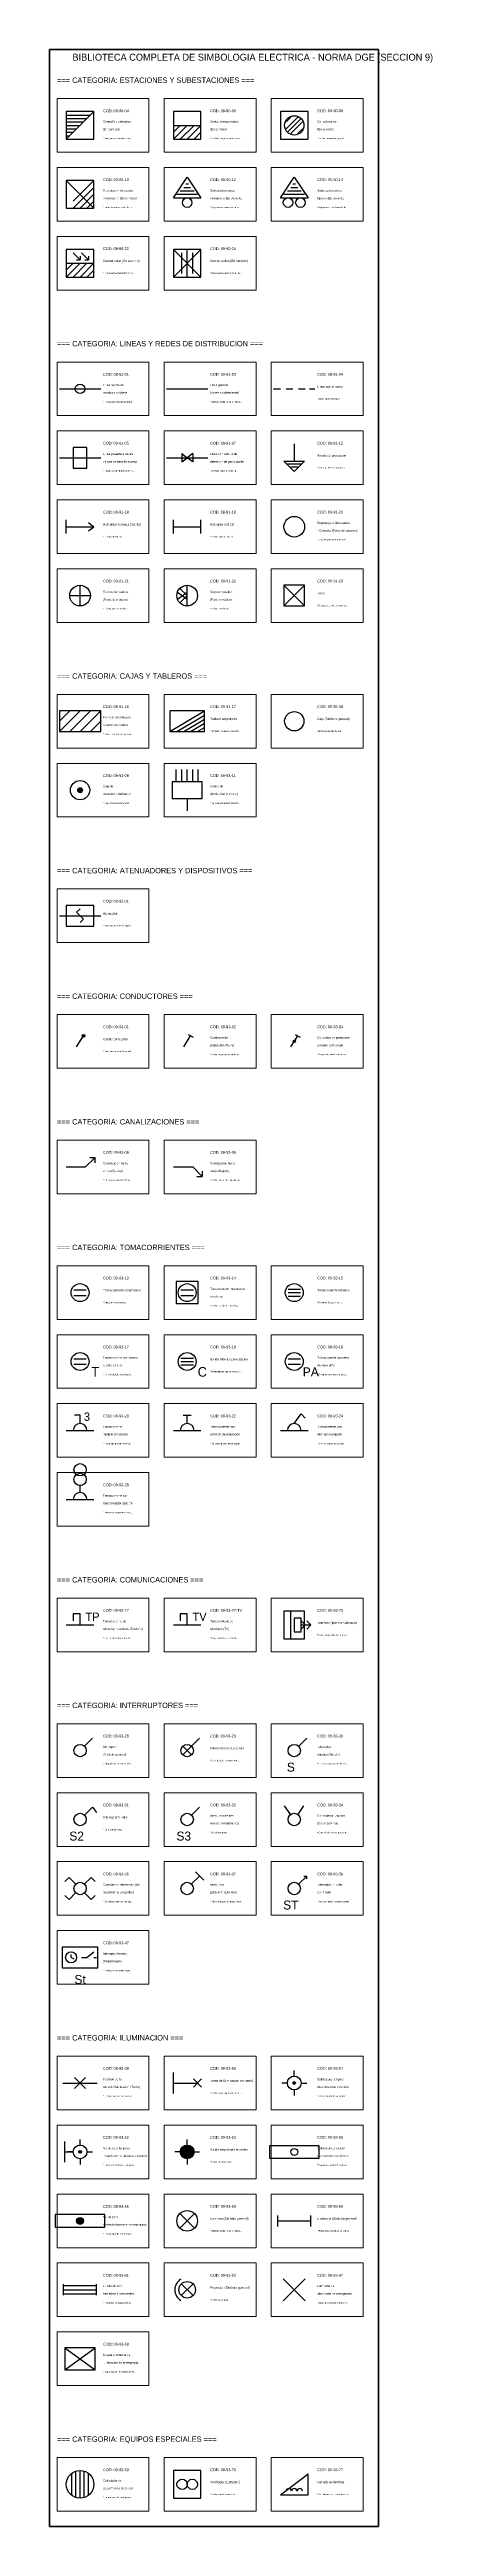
# Model space of a CAD drawing. Header units: metres. Extents: x -5 to 245, y -1607 to 10.
import ezdxf
from ezdxf.enums import TextEntityAlignment as Align

# ---------------------------------------------------------------- set-up
doc = ezdxf.new("R2010")
doc.units = ezdxf.units.M
for name, color, linetype, lineweight in [('CELDAS_GUIA', 8, 'Continuous', 9), ('MARCOS', 7, 'Continuous', 35), ('OBSERVACIONES', 9, 'Continuous', 9), ('SIMBOLOS_DGE', 2, 'Continuous', 25), ('TEXTOS_CODIGOS', 1, 'Continuous', 18), ('TEXTOS_NOMBRES', 7, 'Continuous', 13), ('TITULOS', 4, 'Continuous', 30)]:
    doc.layers.add(name, color=color, linetype=linetype, lineweight=lineweight)

# ---------------------------------------------------------------- blocks, each defined once
blk = doc.blocks.new('DGE_09_90_04_CENTRAL_HIDROELECTRICA')
at = {"layer": 'SIMBOLOS_DGE'}
for p, q in [((-0.2, -0.2), (0.2, 0.2)), ((-0.2, 0.15), (0.15, 0.15)), ((-0.2, 0.1), (0.1, 0.1)), ((-0.2, 0.05), (0.05, 0.05)), ((-0.2, 0), (0, 0)), ((-0.2, -0.05), (-0.05, -0.05)), ((-0.2, -0.1), (-0.1, -0.1)), ((-0.2, -0.15), (-0.15, -0.15))]:
    blk.add_line(p, q, dxfattribs=at)
blk.add_lwpolyline([(-0.2, -0.2), (0.2, -0.2), (0.2, 0.2), (-0.2, 0.2), (-0.2, -0.2)], dxfattribs=at)
blk = doc.blocks.new('DGE_09_90_06_CENTRAL_TERMOELECTRICA')
at = {"layer": 'SIMBOLOS_DGE'}
for p, q in [((-0.2, 0), (0.2, 0)), ((-0.2, -0.2), (0, 0)), ((-0.2, -0.1), (-0.1, 0)), ((-0.1, -0.2), (0.1, 0)), ((0, -0.2), (0.2, 0)), ((0.1, -0.2), (0.2, -0.1))]:
    blk.add_line(p, q, dxfattribs=at)
blk.add_lwpolyline([(-0.2, -0.2), (0.2, -0.2), (0.2, 0.2), (-0.2, 0.2), (-0.2, -0.2)], dxfattribs=at)
blk = doc.blocks.new('DGE_09_90_08_CENTRAL_NUCLEAR')
at = {"layer": 'SIMBOLOS_DGE'}
for p, q in [((-0.12, -0.05), (0.05, 0.12)), ((-0.12, 0.05), (-0.05, 0.12)), ((-0.1, -0.1), (0.1, 0.1)), ((-0.05, -0.12), (0.12, 0.05)), ((0.05, -0.12), (0.12, -0.05))]:
    blk.add_line(p, q, dxfattribs=at)
blk.add_lwpolyline([(-0.2, -0.2), (0.2, -0.2), (0.2, 0.2), (-0.2, 0.2), (-0.2, -0.2)], dxfattribs=at)
blk.add_circle((0, 0), 0.14, dxfattribs=at)
blk = doc.blocks.new('DGE_09_90_10_SUBESTACION_DE_CASETA')
at = {"layer": 'SIMBOLOS_DGE'}
for p, q in [((-0.2, 0.2), (0.2, -0.2)), ((-0.1, -0.1), (0.2, 0.2)), ((-0.1, -0.2), (0.2, 0.1)), ((0, -0.2), (0.2, 0)), ((0.1, -0.2), (0.2, -0.1))]:
    blk.add_line(p, q, dxfattribs=at)
blk.add_lwpolyline([(-0.2, -0.2), (0.2, -0.2), (0.2, 0.2), (-0.2, 0.2), (-0.2, -0.2)], dxfattribs=at)
blk = doc.blocks.new('DGE_09_90_12_SUBESTACION_MONOPOSTE')
at = {"layer": 'SIMBOLOS_DGE'}
for p, q in [((-0.2, -0.05), (0, 0.25)), ((-0.15, 0), (0.15, 0)), ((-0.1, 0.05), (0.1, 0.05)), ((-0.05, 0.1), (0.05, 0.1)), ((-0.02, 0.15), (0.02, 0.15)), ((0, 0.25), (0.2, -0.05)), ((-0.2, -0.05), (0.2, -0.05))]:
    blk.add_line(p, q, dxfattribs=at)
blk.add_circle((0, -0.12), 0.07, dxfattribs=at)
blk = doc.blocks.new('DGE_09_90_14_SUBESTACION_BIPOSTE')
at = {"layer": 'SIMBOLOS_DGE'}
for p, q in [((-0.2, -0.05), (0, 0.25)), ((-0.15, 0), (0.15, 0)), ((-0.1, 0.05), (0.1, 0.05)), ((-0.05, 0.1), (0.05, 0.1)), ((-0.02, 0.15), (0.02, 0.15)), ((0, 0.25), (0.2, -0.05)), ((-0.2, -0.05), (0.2, -0.05))]:
    blk.add_line(p, q, dxfattribs=at)
for centre in [(-0.09, -0.12), (0.09, -0.12)]:
    blk.add_circle(centre, 0.07, dxfattribs=at)
blk = doc.blocks.new('DGE_09_90_22_CENTRAL_SOLAR')
at = {"layer": 'SIMBOLOS_DGE'}
for p, q in [((-0.2, 0), (0.2, 0)), ((-0.2, -0.2), (0, 0)), ((-0.2, -0.1), (-0.1, 0)), ((-0.1, 0.15), (0, 0.05)), ((-0.1, -0.2), (0.1, 0)), ((-0.05, 0.05), (0, 0.05)), ((0, 0.1), (0, 0.05)), ((0, -0.2), (0.2, 0)), ((0.02, 0.15), (0.12, 0.05)), ((0.07, 0.05), (0.12, 0.05)), ((0.12, 0.1), (0.12, 0.05)), ((0.1, -0.2), (0.2, -0.1))]:
    blk.add_line(p, q, dxfattribs=at)
blk.add_lwpolyline([(-0.2, -0.2), (0.2, -0.2), (0.2, 0.2), (-0.2, 0.2), (-0.2, -0.2)], dxfattribs=at)
blk = doc.blocks.new('DGE_09_90_24_CENTRAL_EOLICA')
at = {"layer": 'SIMBOLOS_DGE'}
for p, q in [((-0.2, -0.2), (0.2, 0.2)), ((-0.2, 0.2), (0.2, -0.2)), ((-0.08, -0.15), (-0.08, 0.15)), ((0, -0.2), (0, 0.2)), ((0.08, -0.15), (0.08, 0.15))]:
    blk.add_line(p, q, dxfattribs=at)
blk.add_lwpolyline([(-0.2, -0.2), (0.2, -0.2), (0.2, 0.2), (-0.2, 0.2), (-0.2, -0.2)], dxfattribs=at)
blk = doc.blocks.new('DGE_09_91_01_LINEA_EN_CONDUCTO')
at = {"layer": 'SIMBOLOS_DGE'}
blk.add_line((-0.3, 0), (0.3, 0), dxfattribs=at)
blk.add_circle((0, 0), 0.07, dxfattribs=at)
blk = doc.blocks.new('DGE_09_91_03_LINEA_GENERAL')
at = {"layer": 'SIMBOLOS_DGE'}
blk.add_line((-0.3, 0), (0.3, 0), dxfattribs=at)
blk = doc.blocks.new('DGE_09_91_04_LINEA_SUBTERRANEA')
at = {"layer": 'SIMBOLOS_DGE'}
for p, q in [((-0.3, 0), (-0.2, 0)), ((-0.12, 0), (-0.02, 0)), ((0.06, 0), (0.16, 0)), ((0.22, 0), (0.3, 0))]:
    blk.add_line(p, q, dxfattribs=at)
blk = doc.blocks.new('DGE_09_91_05_LINEA_PASANTE_CAMARA')
at = {"layer": 'SIMBOLOS_DGE'}
blk.add_line((-0.3, 0), (0.3, 0), dxfattribs=at)
blk.add_lwpolyline([(-0.1, -0.15), (0.1, -0.15), (0.1, 0.15), (-0.1, 0.15), (-0.1, -0.15)], dxfattribs=at)
blk = doc.blocks.new('DGE_09_91_07_LINEA_CON_VALVULA')
at = {"layer": 'SIMBOLOS_DGE'}
for p, q in [((-0.3, 0), (0.3, 0)), ((-0.08, 0.06), (-0.08, -0.06)), ((-0.08, 0.06), (0, 0)), ((-0.08, -0.06), (0, 0)), ((0.08, 0.06), (0, 0)), ((0.08, -0.06), (0, 0)), ((0.08, 0.06), (0.08, -0.06))]:
    blk.add_line(p, q, dxfattribs=at)
blk = doc.blocks.new('DGE_09_91_15_ANODO_PROTECCION')
at = {"layer": 'SIMBOLOS_DGE'}
for p, q in [((0, 0.2), (0, -0.05)), ((-0.15, -0.05), (0.15, -0.05)), ((-0.15, -0.05), (0, -0.2)), ((-0.1, -0.09), (0.1, -0.09)), ((-0.05, -0.13), (0.05, -0.13)), ((0, -0.2), (0.15, -0.05))]:
    blk.add_line(p, q, dxfattribs=at)
blk = doc.blocks.new('DGE_09_91_18_RETENIDA_INCLINADA')
at = {"layer": 'SIMBOLOS_DGE'}
for p, q in [((-0.2, -0.1), (-0.2, 0.1)), ((-0.2, 0), (0.2, 0)), ((0.12, 0.06), (0.2, 0)), ((0.12, -0.06), (0.2, 0))]:
    blk.add_line(p, q, dxfattribs=at)
blk = doc.blocks.new('DGE_09_91_19_RETENIDA_VERTICAL')
at = {"layer": 'SIMBOLOS_DGE'}
for p, q in [((-0.2, -0.1), (-0.2, 0.1)), ((-0.2, 0), (0.2, 0)), ((0.2, -0.1), (0.2, 0.1))]:
    blk.add_line(p, q, dxfattribs=at)
blk = doc.blocks.new('DGE_09_91_20_POSTE_CONCRETO')
at = {"layer": 'SIMBOLOS_DGE'}
blk.add_circle((0, 0), 0.15, dxfattribs=at)
blk = doc.blocks.new('DGE_09_91_21_POSTE_MADERA')
at = {"layer": 'SIMBOLOS_DGE'}
for p, q in [((-0.15, 0), (0.15, 0)), ((0, -0.15), (0, 0.15))]:
    blk.add_line(p, q, dxfattribs=at)
blk.add_circle((0, 0), 0.15, dxfattribs=at)
blk = doc.blocks.new('DGE_09_91_22_POSTE_METALICO')
at = {"layer": 'SIMBOLOS_DGE'}
for p, q in [((-0.14, -0.05), (0, 0.05)), ((-0.14, 0.05), (0, -0.05)), ((-0.1, 0.1), (0, 0)), ((-0.1, -0.1), (0, 0)), ((0, -0.15), (0, 0.15))]:
    blk.add_line(p, q, dxfattribs=at)
blk.add_circle((0, 0), 0.15, dxfattribs=at)
blk = doc.blocks.new('DGE_09_91_23_TORRE_ELECTRICA')
at = {"layer": 'SIMBOLOS_DGE'}
for p, q in [((-0.15, -0.15), (0.15, 0.15)), ((-0.15, 0.15), (0.15, -0.15))]:
    blk.add_line(p, q, dxfattribs=at)
blk.add_lwpolyline([(-0.15, -0.15), (0.15, -0.15), (0.15, 0.15), (-0.15, 0.15), (-0.15, -0.15)], dxfattribs=at)
blk = doc.blocks.new('DGE_09_91_16_PANEL_DISTRIBUCION')
at = {"layer": 'SIMBOLOS_DGE'}
for p, q in [((-0.3, -0.15), (0, 0.15)), ((-0.3, 0), (-0.15, 0.15)), ((-0.15, -0.15), (0.15, 0.15)), ((0, -0.15), (0.3, 0.15)), ((0.15, -0.15), (0.3, 0))]:
    blk.add_line(p, q, dxfattribs=at)
blk.add_lwpolyline([(-0.3, -0.15), (0.3, -0.15), (0.3, 0.15), (-0.3, 0.15), (-0.3, -0.15)], dxfattribs=at)
blk = doc.blocks.new('DGE_09_91_17_TABLERO_EMPOTRADO')
at = {"layer": 'SIMBOLOS_DGE'}
for p, q in [((-0.25, -0.15), (0.25, 0.15)), ((-0.15, -0.15), (0.25, 0.09)), ((-0.05, -0.15), (0.25, 0.03)), ((0.25, -0.15), (0.25, 0.15)), ((-0.25, -0.15), (0.25, -0.15)), ((0.05, -0.15), (0.25, -0.03)), ((0.15, -0.15), (0.25, -0.09))]:
    blk.add_line(p, q, dxfattribs=at)
blk.add_lwpolyline([(-0.25, -0.15), (0.25, -0.15), (0.25, 0.15), (-0.25, 0.15), (-0.25, -0.15)], dxfattribs=at)
blk = doc.blocks.new('DGE_09_93_08_CAJA_PASO')
at = {"layer": 'SIMBOLOS_DGE'}
blk.add_circle((0, 0), 0.14, dxfattribs=at)
blk = doc.blocks.new('DGE_09_93_09_CAJA_DERIVACION')
at = {"layer": 'SIMBOLOS_DGE'}
h = blk.add_hatch(color=7, dxfattribs=at)
h.dxf.hatch_style = 1
edge = h.paths.add_edge_path()
edge.add_arc((0, 0), 0.035, 0, 360)
for radius in [0.14, 0.035]:
    blk.add_circle((0, 0), radius, dxfattribs=at)
blk = doc.blocks.new('DGE_09_93_11_CENTRO_DISTRIBUCION')
at = {"layer": 'SIMBOLOS_DGE'}
for p, q in [((-0.16, 0.12), (-0.16, 0.3)), ((-0.08, 0.12), (-0.08, 0.3)), ((0, 0.12), (0, 0.3)), ((0.08, 0.12), (0.08, 0.3)), ((0.16, 0.12), (0.16, 0.3)), ((0, -0.12), (0, -0.3))]:
    blk.add_line(p, q, dxfattribs=at)
blk.add_lwpolyline([(-0.22, -0.12), (0.22, -0.12), (0.22, 0.12), (-0.22, 0.12), (-0.22, -0.12)], dxfattribs=at)
blk = doc.blocks.new('DGE_09_92_01_ATENUADOR')
at = {"layer": 'SIMBOLOS_DGE'}
for p, q in [((-0.3, 0), (0.3, 0)), ((0, 0.1), (-0.05, 0.05)), ((-0.05, 0.05), (0.05, -0.05)), ((0.05, -0.05), (0, -0.1))]:
    blk.add_line(p, q, dxfattribs=at)
blk.add_lwpolyline([(-0.2, -0.15), (0.2, -0.15), (0.2, 0.15), (-0.2, 0.15), (-0.2, -0.15)], dxfattribs=at)
blk = doc.blocks.new('DGE_09_93_01_NEUTRO')
at = {"layer": 'SIMBOLOS_DGE'}
h = blk.add_hatch(color=7, dxfattribs=at)
h.dxf.hatch_style = 1
edge = h.paths.add_edge_path()
edge.add_arc((0.05, 0.08), 0.02, 0, 360)
blk.add_line((-0.05, -0.08), (0.05, 0.08), dxfattribs=at)
blk.add_circle((0.05, 0.08), 0.02, dxfattribs=at)
blk = doc.blocks.new('DGE_09_93_02_TIERRA_CONDUCTOR')
at = {"layer": 'SIMBOLOS_DGE'}
for p, q in [((-0.05, -0.08), (0.05, 0.08)), ((0.015, 0.1), (0.085, 0.06))]:
    blk.add_line(p, q, dxfattribs=at)
blk = doc.blocks.new('DGE_09_93_03_CONDUCTOR_COMBINADO')
at = {"layer": 'SIMBOLOS_DGE'}
h = blk.add_hatch(color=7, dxfattribs=at)
h.dxf.hatch_style = 1
edge = h.paths.add_edge_path()
edge.add_arc((0, 0), 0.018, 0, 360)
for p, q in [((-0.05, -0.08), (0.05, 0.08)), ((0.015, 0.1), (0.085, 0.06))]:
    blk.add_line(p, q, dxfattribs=at)
blk.add_circle((0, 0), 0.018, dxfattribs=at)
blk = doc.blocks.new('DGE_09_93_05_CANALIZACION_SUBE')
at = {"layer": 'SIMBOLOS_DGE'}
for p, q in [((-0.2, 0), (0.08, 0)), ((0.08, 0), (0.22, 0.14)), ((0.14, 0.14), (0.22, 0.14)), ((0.22, 0.06), (0.22, 0.14))]:
    blk.add_line(p, q, dxfattribs=at)
blk = doc.blocks.new('DGE_09_93_06_CANALIZACION_BAJA')
at = {"layer": 'SIMBOLOS_DGE'}
for p, q in [((-0.2, 0), (0.08, 0)), ((0.08, 0), (0.22, -0.14)), ((0.14, -0.14), (0.22, -0.14)), ((0.22, -0.06), (0.22, -0.14))]:
    blk.add_line(p, q, dxfattribs=at)
blk = doc.blocks.new('DGE_09_93_13_TOMACORRIENTE_MONOFASICO')
at = {"layer": 'SIMBOLOS_DGE'}
for p, q in [((-0.09, 0.04), (0.09, 0.04)), ((-0.09, -0.04), (0.09, -0.04))]:
    blk.add_line(p, q, dxfattribs=at)
blk.add_circle((0, 0), 0.13, dxfattribs=at)
blk = doc.blocks.new('DGE_09_93_14_TOMACORRIENTE_PISO')
at = {"layer": 'SIMBOLOS_DGE'}
for p, q in [((-0.09, 0.04), (0.09, 0.04)), ((-0.09, -0.04), (0.09, -0.04))]:
    blk.add_line(p, q, dxfattribs=at)
blk.add_lwpolyline([(-0.16, -0.16), (0.16, -0.16), (0.16, 0.16), (-0.16, 0.16), (-0.16, -0.16)], dxfattribs=at)
blk.add_circle((0, 0), 0.13, dxfattribs=at)
blk = doc.blocks.new('DGE_09_93_15_TOMACORRIENTE_TRIFASICO')
at = {"layer": 'SIMBOLOS_DGE'}
for p, q in [((-0.09, 0.05), (0.09, 0.05)), ((-0.09, 0), (0.09, 0)), ((-0.09, -0.05), (0.09, -0.05))]:
    blk.add_line(p, q, dxfattribs=at)
blk.add_circle((0, 0), 0.13, dxfattribs=at)
blk = doc.blocks.new('DGE_09_93_17_TOMACORRIENTE_TIERRA')
at = {"layer": 'SIMBOLOS_DGE'}
for p, q in [((-0.09, 0.04), (0.09, 0.04)), ((-0.09, -0.04), (0.09, -0.04))]:
    blk.add_line(p, q, dxfattribs=at)
blk.add_circle((0, 0), 0.13, dxfattribs=at)
blk.add_text('T', height=0.14, dxfattribs=at).set_placement((0.22, -0.15), align=Align.MIDDLE_CENTER)
blk = doc.blocks.new('DGE_09_93_18_SALIDA_COCINA')
at = {"layer": 'SIMBOLOS_DGE'}
for p, q in [((-0.09, 0.05), (0.09, 0.05)), ((-0.09, 0), (0.09, 0)), ((-0.09, -0.05), (0.09, -0.05))]:
    blk.add_line(p, q, dxfattribs=at)
blk.add_circle((0, 0), 0.13, dxfattribs=at)
blk.add_text('C', height=0.14, dxfattribs=at).set_placement((0.22, -0.15), align=Align.MIDDLE_CENTER)
blk = doc.blocks.new('DGE_09_93_19_TOMACORRIENTE_AGUA')
at = {"layer": 'SIMBOLOS_DGE'}
for p, q in [((-0.09, 0.04), (0.09, 0.04)), ((-0.09, -0.04), (0.09, -0.04))]:
    blk.add_line(p, q, dxfattribs=at)
blk.add_circle((0, 0), 0.13, dxfattribs=at)
blk.add_text('PA', height=0.13, dxfattribs=at).set_placement((0.24, -0.15), align=Align.MIDDLE_CENTER)
blk = doc.blocks.new('DGE_09_93_20_TOMACORRIENTE_MULTIPLE')
at = {"layer": 'SIMBOLOS_DGE'}
for p, q in [((-0.2, 0), (0.2, 0)), ((0, 0.22), (-0.08, 0.22)), ((0, 0.1), (0, 0.22))]:
    blk.add_line(p, q, dxfattribs=at)
blk.add_arc((0, 0), 0.1, 0, 180, dxfattribs=at)
blk.add_text('3', height=0.12, dxfattribs=at).set_placement((0.1, 0.2), align=Align.MIDDLE_CENTER)
blk = doc.blocks.new('DGE_09_93_22_TOMACORRIENTE_PROTECCION')
at = {"layer": 'SIMBOLOS_DGE'}
for p, q in [((-0.2, 0), (0.2, 0)), ((-0.06, 0.22), (0.06, 0.22)), ((0, 0.1), (0, 0.22))]:
    blk.add_line(p, q, dxfattribs=at)
blk.add_arc((0, 0), 0.1, 0, 180, dxfattribs=at)
blk = doc.blocks.new('DGE_09_93_24_TOMACORRIENTE_INTERRUPTOR')
at = {"layer": 'SIMBOLOS_DGE'}
for p, q in [((-0.2, 0), (0.2, 0)), ((0, 0.1), (0.1, 0.24)), ((0.1, 0.24), (0.16, 0.18))]:
    blk.add_line(p, q, dxfattribs=at)
blk.add_arc((0, 0), 0.1, 0, 180, dxfattribs=at)
blk = doc.blocks.new('DGE_09_93_26_TOMACORRIENTE_TRANSFORMADOR')
at = {"layer": 'SIMBOLOS_DGE'}
for p, q in [((-0.2, 0), (0.2, 0)), ((0, 0.1), (0, 0.2))]:
    blk.add_line(p, q, dxfattribs=at)
for centre in [(0, 0.43), (0, 0.29)]:
    blk.add_circle(centre, 0.09, dxfattribs=at)
blk.add_arc((0, 0), 0.1, 0, 180, dxfattribs=at)
blk = doc.blocks.new('DGE_09_93_27_TELEFONO')
at = {"layer": 'SIMBOLOS_DGE'}
for p, q in [((-0.2, 0), (0.2, 0)), ((0, 0.16), (-0.1, 0.16)), ((-0.1, 0.16), (-0.1, 0.06)), ((0, 0), (0, 0.16))]:
    blk.add_line(p, q, dxfattribs=at)
blk.add_text('TP', height=0.12, dxfattribs=at).set_placement((0.18, 0.12), align=Align.MIDDLE_CENTER)
blk = doc.blocks.new('DGE_09_93_27_TV')
at = {"layer": 'SIMBOLOS_DGE'}
for p, q in [((-0.2, 0), (0.2, 0)), ((0, 0.16), (-0.1, 0.16)), ((-0.1, 0.16), (-0.1, 0.06)), ((0, 0), (0, 0.16))]:
    blk.add_line(p, q, dxfattribs=at)
blk.add_text('TV', height=0.12, dxfattribs=at).set_placement((0.18, 0.12), align=Align.MIDDLE_CENTER)
blk = doc.blocks.new('DGE_09_93_73_INTERFONO')
at = {"layer": 'SIMBOLOS_DGE'}
for p, q in [((-0.05, -0.2), (-0.05, 0.2)), ((0.16, 0), (0.1, 0.06)), ((0.1, 0), (0.24, 0)), ((0.16, 0), (0.1, -0.06)), ((0.18, 0.06), (0.24, 0)), ((0.18, -0.06), (0.24, 0))]:
    blk.add_line(p, q, dxfattribs=at)
for points in [[(-0.15, -0.2), (0.15, -0.2), (0.15, 0.2), (-0.15, 0.2), (-0.15, -0.2)], [(0, -0.1), (0.1, -0.1), (0.1, 0.1), (0, 0.1), (0, -0.1)]]:
    blk.add_lwpolyline(points, dxfattribs=at)
blk = doc.blocks.new('DGE_09_93_28_INTERRUPTOR')
at = {"layer": 'SIMBOLOS_DGE'}
blk.add_line((0.06, 0.06), (0.18, 0.18), dxfattribs=at)
blk.add_circle((0, 0), 0.09, dxfattribs=at)
blk = doc.blocks.new('DGE_09_93_29_INTERRUPTOR_PILOTO')
at = {"layer": 'SIMBOLOS_DGE'}
for p, q in [((-0.063, -0.063), (0.063, 0.063)), ((-0.063, 0.063), (0.063, -0.063)), ((0.06, 0.06), (0.18, 0.18))]:
    blk.add_line(p, q, dxfattribs=at)
blk.add_circle((0, 0), 0.09, dxfattribs=at)
blk = doc.blocks.new('DGE_09_93_30_INTERRUPTOR_UNIPOLAR')
at = {"layer": 'SIMBOLOS_DGE'}
blk.add_line((0.06, 0.06), (0.18, 0.18), dxfattribs=at)
blk.add_circle((0, 0), 0.09, dxfattribs=at)
blk.add_text('S', height=0.13, dxfattribs=at).set_placement((-0.05, -0.24), align=Align.MIDDLE_CENTER)
blk = doc.blocks.new('DGE_09_93_31_INTERRUPTOR_BIPOLAR')
at = {"layer": 'SIMBOLOS_DGE'}
for p, q in [((0.06, 0.06), (0.18, 0.18)), ((0.18, 0.18), (0.24, 0.1))]:
    blk.add_line(p, q, dxfattribs=at)
blk.add_circle((0, 0), 0.09, dxfattribs=at)
blk.add_text('S2', height=0.13, dxfattribs=at).set_placement((-0.05, -0.24), align=Align.MIDDLE_CENTER)
blk = doc.blocks.new('DGE_09_93_32_INTERRUPTOR_CONMUTADO')
at = {"layer": 'SIMBOLOS_DGE'}
blk.add_line((0.06, 0.06), (0.18, 0.18), dxfattribs=at)
blk.add_circle((0, 0), 0.09, dxfattribs=at)
blk.add_text('S3', height=0.13, dxfattribs=at).set_placement((-0.05, -0.24), align=Align.MIDDLE_CENTER)
blk = doc.blocks.new('DGE_09_93_34_CONMUTADOR_UNIPOLAR')
at = {"layer": 'SIMBOLOS_DGE'}
for p, q in [((-0.05, 0.07), (-0.14, 0.2)), ((0.05, 0.07), (0.14, 0.2))]:
    blk.add_line(p, q, dxfattribs=at)
blk.add_circle((0, 0), 0.09, dxfattribs=at)
blk = doc.blocks.new('DGE_09_93_36_CONMUTADOR_INTERMEDIO')
at = {"layer": 'SIMBOLOS_DGE'}
for p, q in [((-0.16, 0.16), (-0.22, 0.1)), ((-0.06, 0.06), (-0.16, 0.16)), ((0.06, 0.06), (0.16, 0.16)), ((0.16, 0.16), (0.22, 0.1)), ((-0.16, -0.16), (-0.22, -0.1)), ((-0.06, -0.06), (-0.16, -0.16)), ((0.06, -0.06), (0.16, -0.16)), ((0.16, -0.16), (0.22, -0.1))]:
    blk.add_line(p, q, dxfattribs=at)
blk.add_circle((0, 0), 0.09, dxfattribs=at)
blk = doc.blocks.new('DGE_09_93_37_DIMMER')
at = {"layer": 'SIMBOLOS_DGE'}
for p, q in [((0.06, 0.06), (0.18, 0.18)), ((0.12, 0.24), (0.24, 0.12))]:
    blk.add_line(p, q, dxfattribs=at)
blk.add_circle((0, 0), 0.09, dxfattribs=at)
blk = doc.blocks.new('DGE_09_93_38_INTERRUPTOR_TIRADOR')
at = {"layer": 'SIMBOLOS_DGE'}
for p in [(0.06, 0.06), (0.14, 0.18), (0.18, 0.14)]:
    blk.add_line(p, (0.18, 0.18), dxfattribs=at)
blk.add_circle((0, 0), 0.09, dxfattribs=at)
blk.add_text('ST', height=0.13, dxfattribs=at).set_placement((-0.05, -0.24), align=Align.MIDDLE_CENTER)
blk = doc.blocks.new('DGE_09_93_47_INTERRUPTOR_HORARIO')
at = {"layer": 'SIMBOLOS_DGE'}
for p, q in [((-0.13, 0), (-0.13, 0.04)), ((-0.13, 0), (-0.09, -0.02)), ((0.02, 0), (0.1, 0)), ((0.1, 0), (0.2, 0.08)), ((0.2, 0), (0.24, 0))]:
    blk.add_line(p, q, dxfattribs=at)
blk.add_lwpolyline([(-0.26, -0.15), (0.26, -0.15), (0.26, 0.15), (-0.26, 0.15), (-0.26, -0.15)], dxfattribs=at)
blk.add_circle((-0.13, 0), 0.08, dxfattribs=at)
blk.add_text('St', height=0.13, dxfattribs=at).set_placement((0, -0.32), align=Align.MIDDLE_CENTER)
blk = doc.blocks.new('DGE_09_93_49_TOMA_ILUMINACION_TECHO')
at = {"layer": 'SIMBOLOS_DGE'}
for p, q in [((-0.25, 0), (0.25, 0)), ((-0.08, -0.08), (0.08, 0.08)), ((-0.08, 0.08), (0.08, -0.08))]:
    blk.add_line(p, q, dxfattribs=at)
blk = doc.blocks.new('DGE_09_93_50_TOMA_ILUMINACION_PARED')
at = {"layer": 'SIMBOLOS_DGE'}
for p, q in [((-0.2, -0.15), (-0.2, 0.15)), ((-0.2, 0), (0.15, 0)), ((0.09, -0.06), (0.21, 0.06)), ((0.09, 0.06), (0.21, -0.06))]:
    blk.add_line(p, q, dxfattribs=at)
blk = doc.blocks.new('DGE_09_93_51_SALIDA_TECHO')
at = {"layer": 'SIMBOLOS_DGE'}
h = blk.add_hatch(color=7, dxfattribs=at)
h.dxf.hatch_style = 1
edge = h.paths.add_edge_path()
edge.add_arc((0, 0), 0.02, 0, 360)
for p, q in [((-0.1, 0), (-0.18, 0)), ((0, 0.1), (0, 0.18)), ((0.1, 0), (0.18, 0)), ((0, -0.1), (0, -0.18))]:
    blk.add_line(p, q, dxfattribs=at)
for radius in [0.1, 0.02]:
    blk.add_circle((0, 0), radius, dxfattribs=at)
blk = doc.blocks.new('DGE_09_93_52_SALIDA_PARED')
at = {"layer": 'SIMBOLOS_DGE'}
h = blk.add_hatch(color=7, dxfattribs=at)
h.dxf.hatch_style = 1
edge = h.paths.add_edge_path()
edge.add_arc((0, 0), 0.02, 0, 360)
for p, q in [((-0.22, -0.15), (-0.22, 0.15)), ((-0.22, 0), (-0.1, 0)), ((-0.1, 0), (-0.18, 0)), ((0, 0.1), (0, 0.18)), ((0.1, 0), (0.18, 0)), ((0, -0.1), (0, -0.18))]:
    blk.add_line(p, q, dxfattribs=at)
for radius in [0.1, 0.02]:
    blk.add_circle((0, 0), radius, dxfattribs=at)
blk = doc.blocks.new('DGE_09_93_53_SPOT_EMPOTRADO')
at = {"layer": 'SIMBOLOS_DGE'}
h = blk.add_hatch(color=7, dxfattribs=at)
h.dxf.hatch_style = 1
edge = h.paths.add_edge_path()
edge.add_arc((0, 0), 0.1, 0, 360)
for p, q in [((-0.1, 0), (-0.18, 0)), ((0, 0.1), (0, 0.18)), ((0.1, 0), (0.18, 0)), ((0, -0.1), (0, -0.18))]:
    blk.add_line(p, q, dxfattribs=at)
blk.add_circle((0, 0), 0.1, dxfattribs=at)
blk = doc.blocks.new('DGE_09_93_55_FLUORESCENTE_TECHO')
at = {"layer": 'SIMBOLOS_DGE'}
blk.add_lwpolyline([(-0.36, -0.09), (0.36, -0.09), (0.36, 0.09), (-0.36, 0.09), (-0.36, -0.09)], dxfattribs=at)
blk.add_circle((0, 0), 0.05, dxfattribs=at)
blk = doc.blocks.new('DGE_09_93_56_FLUORESCENTE_EMPOTRADO')
at = {"layer": 'SIMBOLOS_DGE'}
h = blk.add_hatch(color=7, dxfattribs=at)
h.dxf.hatch_style = 1
edge = h.paths.add_edge_path()
edge.add_arc((0, 0), 0.05, 0, 360)
blk.add_lwpolyline([(-0.36, -0.09), (0.36, -0.09), (0.36, 0.09), (-0.36, 0.09), (-0.36, -0.09)], dxfattribs=at)
blk.add_circle((0, 0), 0.05, dxfattribs=at)
blk = doc.blocks.new('DGE_09_93_59_LAMPARA')
at = {"layer": 'SIMBOLOS_DGE'}
for p, q in [((-0.106, -0.106), (0.106, 0.106)), ((-0.106, 0.106), (0.106, -0.106))]:
    blk.add_line(p, q, dxfattribs=at)
blk.add_circle((0, 0), 0.15, dxfattribs=at)
blk = doc.blocks.new('DGE_09_93_60_LUMINARIA_G')
at = {"layer": 'SIMBOLOS_DGE'}
for p, q in [((-0.24, -0.08), (-0.24, 0.08)), ((-0.24, 0), (0.24, 0)), ((0.24, -0.08), (0.24, 0.08))]:
    blk.add_line(p, q, dxfattribs=at)
blk = doc.blocks.new('DGE_09_93_61_LUMINARIA_TRIPLE')
at = {"layer": 'SIMBOLOS_DGE'}
for p, q in [((-0.24, -0.08), (-0.24, 0.08)), ((-0.24, 0.06), (0.24, 0.06)), ((-0.24, 0), (0.24, 0)), ((0.24, -0.08), (0.24, 0.08)), ((-0.24, -0.06), (0.24, -0.06))]:
    blk.add_line(p, q, dxfattribs=at)
blk = doc.blocks.new('DGE_09_93_63_REFLECTOR')
at = {"layer": 'SIMBOLOS_DGE'}
for p, q in [((-0.085, -0.085), (0.085, 0.085)), ((-0.085, 0.085), (0.085, -0.085))]:
    blk.add_line(p, q, dxfattribs=at)
blk.add_circle((0, 0), 0.12, dxfattribs=at)
blk.add_arc((0, 0), 0.18, 120, 240, dxfattribs=at)
blk = doc.blocks.new('DGE_09_93_67_LUZ_EMERGENCIA')
at = {"layer": 'SIMBOLOS_DGE'}
for p, q in [((-0.16, -0.16), (0.16, 0.16)), ((-0.16, 0.16), (0.16, -0.16))]:
    blk.add_line(p, q, dxfattribs=at)
blk = doc.blocks.new('DGE_09_93_68_BLOQUE_EMERGENCIA')
at = {"layer": 'SIMBOLOS_DGE'}
for p, q in [((-0.22, -0.16), (0.22, 0.16)), ((-0.22, 0.16), (0.22, -0.16))]:
    blk.add_line(p, q, dxfattribs=at)
blk.add_lwpolyline([(-0.22, -0.16), (0.22, -0.16), (0.22, 0.16), (-0.22, 0.16), (-0.22, -0.16)], dxfattribs=at)
blk = doc.blocks.new('DGE_09_93_69_TERMA')
at = {"layer": 'SIMBOLOS_DGE'}
for p, q in [((-0.12, -0.16), (-0.12, 0.16)), ((-0.06, -0.19), (-0.06, 0.19)), ((0, -0.2), (0, 0.2)), ((0.06, -0.19), (0.06, 0.19)), ((0.12, -0.16), (0.12, 0.16))]:
    blk.add_line(p, q, dxfattribs=at)
blk.add_circle((0, 0), 0.2, dxfattribs=at)
blk = doc.blocks.new('DGE_09_93_70_VENTILADOR')
at = {"layer": 'SIMBOLOS_DGE'}
blk.add_lwpolyline([(-0.2, -0.2), (0.2, -0.2), (0.2, 0.2), (-0.2, 0.2), (-0.2, -0.2)], dxfattribs=at)
for centre in [(-0.075, 0), (0.075, 0)]:
    blk.add_arc(centre, 0.075, 0, 360, dxfattribs=at)
blk = doc.blocks.new('DGE_09_93_72_CERRADURA')
at = {"layer": 'SIMBOLOS_DGE'}
for p, q in [((-0.2, -0.15), (0.2, 0.15)), ((0.2, -0.15), (0.2, 0.15)), ((-0.2, -0.15), (0.2, -0.15))]:
    blk.add_line(p, q, dxfattribs=at)
for centre in [(-0.08, -0.1), (0, -0.1), (0.08, -0.1)]:
    blk.add_arc(centre, 0.04, 0, 180, dxfattribs=at)

msp = doc.modelspace()

# ---------------------------------------------------------------- linework, layer by layer
at = {"layer": 'CELDAS_GUIA'}
for points in [[(0, -22), (60, -22), (60, -57), (0, -57), (0, -22)], [(70, -22), (130, -22), (130, -57), (70, -57), (70, -22)], [(140, -22), (200, -22), (200, -57), (140, -57), (140, -22)], [(0, -67), (60, -67), (60, -102), (0, -102), (0, -67)], [(70, -67), (130, -67), (130, -102), (70, -102), (70, -67)], [(140, -67), (200, -67), (200, -102), (140, -102), (140, -67)], [(0, -112), (60, -112), (60, -147), (0, -147), (0, -112)], [(70, -112), (130, -112), (130, -147), (70, -147), (70, -112)], [(0, -194), (60, -194), (60, -229), (0, -229), (0, -194)], [(70, -194), (130, -194), (130, -229), (70, -229), (70, -194)], [(140, -194), (200, -194), (200, -229), (140, -229), (140, -194)], [(0, -239), (60, -239), (60, -274), (0, -274), (0, -239)], [(70, -239), (130, -239), (130, -274), (70, -274), (70, -239)], [(140, -239), (200, -239), (200, -274), (140, -274), (140, -239)], [(0, -284), (60, -284), (60, -319), (0, -319), (0, -284)], [(70, -284), (130, -284), (130, -319), (70, -319), (70, -284)], [(140, -284), (200, -284), (200, -319), (140, -319), (140, -284)], [(0, -329), (60, -329), (60, -364), (0, -364), (0, -329)], [(70, -329), (130, -329), (130, -364), (70, -364), (70, -329)], [(140, -329), (200, -329), (200, -364), (140, -364), (140, -329)], [(0, -411), (60, -411), (60, -446), (0, -446), (0, -411)], [(70, -411), (130, -411), (130, -446), (70, -446), (70, -411)], [(140, -411), (200, -411), (200, -446), (140, -446), (140, -411)], [(0, -456), (60, -456), (60, -491), (0, -491), (0, -456)], [(70, -456), (130, -456), (130, -491), (70, -491), (70, -456)], [(0, -538), (60, -538), (60, -573), (0, -573), (0, -538)], [(0, -620), (60, -620), (60, -655), (0, -655), (0, -620)], [(70, -620), (130, -620), (130, -655), (70, -655), (70, -620)], [(140, -620), (200, -620), (200, -655), (140, -655), (140, -620)], [(0, -702), (60, -702), (60, -737), (0, -737), (0, -702)], [(70, -702), (130, -702), (130, -737), (70, -737), (70, -702)], [(0, -784), (60, -784), (60, -819), (0, -819), (0, -784)], [(70, -784), (130, -784), (130, -819), (70, -819), (70, -784)], [(140, -784), (200, -784), (200, -819), (140, -819), (140, -784)], [(0, -829), (60, -829), (60, -864), (0, -864), (0, -829)], [(70, -829), (130, -829), (130, -864), (70, -864), (70, -829)], [(140, -829), (200, -829), (200, -864), (140, -864), (140, -829)], [(0, -874), (60, -874), (60, -909), (0, -909), (0, -874)], [(70, -874), (130, -874), (130, -909), (70, -909), (70, -874)], [(140, -874), (200, -874), (200, -909), (140, -909), (140, -874)], [(0, -919), (60, -919), (60, -954), (0, -954), (0, -919)], [(0, -1001), (60, -1001), (60, -1036), (0, -1036), (0, -1001)], [(70, -1001), (130, -1001), (130, -1036), (70, -1036), (70, -1001)], [(140, -1001), (200, -1001), (200, -1036), (140, -1036), (140, -1001)], [(0, -1083), (60, -1083), (60, -1118), (0, -1118), (0, -1083)], [(70, -1083), (130, -1083), (130, -1118), (70, -1118), (70, -1083)], [(140, -1083), (200, -1083), (200, -1118), (140, -1118), (140, -1083)], [(0, -1128), (60, -1128), (60, -1163), (0, -1163), (0, -1128)], [(70, -1128), (130, -1128), (130, -1163), (70, -1163), (70, -1128)], [(140, -1128), (200, -1128), (200, -1163), (140, -1163), (140, -1128)], [(0, -1173), (60, -1173), (60, -1208), (0, -1208), (0, -1173)], [(70, -1173), (130, -1173), (130, -1208), (70, -1208), (70, -1173)], [(140, -1173), (200, -1173), (200, -1208), (140, -1208), (140, -1173)], [(0, -1218), (60, -1218), (60, -1253), (0, -1253), (0, -1218)], [(0, -1300), (60, -1300), (60, -1335), (0, -1335), (0, -1300)], [(70, -1300), (130, -1300), (130, -1335), (70, -1335), (70, -1300)], [(140, -1300), (200, -1300), (200, -1335), (140, -1335), (140, -1300)], [(0, -1345), (60, -1345), (60, -1380), (0, -1380), (0, -1345)], [(70, -1345), (130, -1345), (130, -1380), (70, -1380), (70, -1345)], [(140, -1345), (200, -1345), (200, -1380), (140, -1380), (140, -1345)], [(0, -1390), (60, -1390), (60, -1425), (0, -1425), (0, -1390)], [(70, -1390), (130, -1390), (130, -1425), (70, -1425), (70, -1390)], [(140, -1390), (200, -1390), (200, -1425), (140, -1425), (140, -1390)], [(0, -1435), (60, -1435), (60, -1470), (0, -1470), (0, -1435)], [(70, -1435), (130, -1435), (130, -1470), (70, -1470), (70, -1435)], [(140, -1435), (200, -1435), (200, -1470), (140, -1470), (140, -1435)], [(0, -1480), (60, -1480), (60, -1515), (0, -1515), (0, -1480)], [(0, -1562), (60, -1562), (60, -1597), (0, -1597), (0, -1562)], [(70, -1562), (130, -1562), (130, -1597), (70, -1597), (70, -1562)], [(140, -1562), (200, -1562), (200, -1597), (140, -1597), (140, -1562)]]:
    msp.add_lwpolyline(points, dxfattribs=at)
at = {"layer": 'MARCOS'}
msp.add_lwpolyline([(-5, 10), (210, 10), (210, -1607), (-5, -1607), (-5, 10)], dxfattribs=at)

# ---------------------------------------------------------------- block references
at = {"layer": 'SIMBOLOS_DGE', "xscale": 45, "yscale": 45, "zscale": 45}
for name, p in [('DGE_09_90_04_CENTRAL_HIDROELECTRICA', (15, -39.5)), ('DGE_09_90_06_CENTRAL_TERMOELECTRICA', (85, -39.5)), ('DGE_09_90_08_CENTRAL_NUCLEAR', (155, -39.5)), ('DGE_09_90_10_SUBESTACION_DE_CASETA', (15, -84.5)), ('DGE_09_90_12_SUBESTACION_MONOPOSTE', (85, -84.5)), ('DGE_09_90_14_SUBESTACION_BIPOSTE', (155, -84.5)), ('DGE_09_90_22_CENTRAL_SOLAR', (15, -129.5)), ('DGE_09_90_24_CENTRAL_EOLICA', (85, -129.5)), ('DGE_09_91_01_LINEA_EN_CONDUCTO', (15, -211.5)), ('DGE_09_91_03_LINEA_GENERAL', (85, -211.5)), ('DGE_09_91_04_LINEA_SUBTERRANEA', (155, -211.5)), ('DGE_09_91_05_LINEA_PASANTE_CAMARA', (15, -256.5)), ('DGE_09_91_07_LINEA_CON_VALVULA', (85, -256.5)), ('DGE_09_91_15_ANODO_PROTECCION', (155, -256.5)), ('DGE_09_91_18_RETENIDA_INCLINADA', (15, -301.5)), ('DGE_09_91_19_RETENIDA_VERTICAL', (85, -301.5)), ('DGE_09_91_20_POSTE_CONCRETO', (155, -301.5)), ('DGE_09_91_21_POSTE_MADERA', (15, -346.5)), ('DGE_09_91_22_POSTE_METALICO', (85, -346.5)), ('DGE_09_91_23_TORRE_ELECTRICA', (155, -346.5)), ('DGE_09_91_16_PANEL_DISTRIBUCION', (15, -428.5)), ('DGE_09_91_17_TABLERO_EMPOTRADO', (85, -428.5)), ('DGE_09_93_08_CAJA_PASO', (155, -428.5)), ('DGE_09_93_09_CAJA_DERIVACION', (15, -473.5)), ('DGE_09_93_11_CENTRO_DISTRIBUCION', (85, -473.5)), ('DGE_09_92_01_ATENUADOR', (15, -555.5)), ('DGE_09_93_01_NEUTRO', (15, -637.5)), ('DGE_09_93_02_TIERRA_CONDUCTOR', (85, -637.5)), ('DGE_09_93_03_CONDUCTOR_COMBINADO', (155, -637.5)), ('DGE_09_93_05_CANALIZACION_SUBE', (15, -719.5)), ('DGE_09_93_06_CANALIZACION_BAJA', (85, -719.5)), ('DGE_09_93_13_TOMACORRIENTE_MONOFASICO', (15, -801.5)), ('DGE_09_93_14_TOMACORRIENTE_PISO', (85, -801.5)), ('DGE_09_93_15_TOMACORRIENTE_TRIFASICO', (155, -801.5)), ('DGE_09_93_17_TOMACORRIENTE_TIERRA', (15, -846.5)), ('DGE_09_93_18_SALIDA_COCINA', (85, -846.5)), ('DGE_09_93_19_TOMACORRIENTE_AGUA', (155, -846.5)), ('DGE_09_93_20_TOMACORRIENTE_MULTIPLE', (15, -891.5)), ('DGE_09_93_22_TOMACORRIENTE_PROTECCION', (85, -891.5)), ('DGE_09_93_24_TOMACORRIENTE_INTERRUPTOR', (155, -891.5)), ('DGE_09_93_26_TOMACORRIENTE_TRANSFORMADOR', (15, -936.5)), ('DGE_09_93_27_TELEFONO', (15, -1018.5)), ('DGE_09_93_27_TV', (85, -1018.5)), ('DGE_09_93_73_INTERFONO', (155, -1018.5)), ('DGE_09_93_28_INTERRUPTOR', (15, -1100.5)), ('DGE_09_93_29_INTERRUPTOR_PILOTO', (85, -1100.5)), ('DGE_09_93_30_INTERRUPTOR_UNIPOLAR', (155, -1100.5)), ('DGE_09_93_31_INTERRUPTOR_BIPOLAR', (15, -1145.5)), ('DGE_09_93_32_INTERRUPTOR_CONMUTADO', (85, -1145.5)), ('DGE_09_93_34_CONMUTADOR_UNIPOLAR', (155, -1145.5)), ('DGE_09_93_37_DIMMER', (85, -1190.5)), ('DGE_09_93_36_CONMUTADOR_INTERMEDIO', (15, -1190.5)), ('DGE_09_93_38_INTERRUPTOR_TIRADOR', (155, -1190.5)), ('DGE_09_93_47_INTERRUPTOR_HORARIO', (15, -1235.5)), ('DGE_09_93_51_SALIDA_TECHO', (155, -1317.5)), ('DGE_09_93_49_TOMA_ILUMINACION_TECHO', (15, -1317.5)), ('DGE_09_93_50_TOMA_ILUMINACION_PARED', (85, -1317.5)), ('DGE_09_93_52_SALIDA_PARED', (15, -1362.5)), ('DGE_09_93_53_SPOT_EMPOTRADO', (85, -1362.5)), ('DGE_09_93_55_FLUORESCENTE_TECHO', (155, -1362.5)), ('DGE_09_93_56_FLUORESCENTE_EMPOTRADO', (15, -1407.5)), ('DGE_09_93_59_LAMPARA', (85, -1407.5)), ('DGE_09_93_60_LUMINARIA_G', (155, -1407.5)), ('DGE_09_93_61_LUMINARIA_TRIPLE', (15, -1452.5)), ('DGE_09_93_63_REFLECTOR', (85, -1452.5)), ('DGE_09_93_67_LUZ_EMERGENCIA', (155, -1452.5)), ('DGE_09_93_68_BLOQUE_EMERGENCIA', (15, -1497.5)), ('DGE_09_93_69_TERMA', (15, -1579.5)), ('DGE_09_93_70_VENTILADOR', (85, -1579.5)), ('DGE_09_93_72_CERRADURA', (155, -1579.5))]:
    msp.add_blockref(name, p, dxfattribs=at)

# ---------------------------------------------------------------- texts
at = {"layer": 'OBSERVACIONES'}
for s, p in [('* Simbolo de infraestructura d...', (30, -48)), ('* Simbolo de generacion termica.', (100, -48)), ('* Simbolo normativo general.', (170, -48)), ('* Representa una caseta de tra...', (30, -93)), ('* Representa un transformador ...', (100, -93)), ('* Representa transformador de ...', (170, -93)), ('* Indica aprovechamiento de ra...', (30, -136)), ('* Representa visualmente un ae...', (100, -136)), ('* Indica proteccion mecanica d...', (30, -220)), ('* Símbolo fundamental y el más...', (100, -220)), ('* Indica cable soterrado.', (170, -218)), ('* Usado para tendidos subterra...', (30, -265)), ('* Simbolo especial industrial.', (100, -265)), ('* Indica proteccion contra cor...', (170, -263)), ('* Indica cable tensor.', (30, -308)), ('* Indica sujecion vertical.', (100, -308)), ('* Soporte general de lineas ae...', (170, -310)), ('* Indica poste de madera.', (30, -355)), ('* Indica metal/acero.', (100, -355)), ('* Representa torre de transmis...', (170, -353)), ('* Difiere del tablero empotrado.', (30, -437)), ('* Simbolo residencial estandar.', (100, -435)), ('* Basico para distribucion.', (170, -435)), ('* Muy usado en residencias.', (30, -482)), ('* Variante del tablero empotra...', (100, -482)), ('* Simbolo utilizable en esquem...', (30, -562)), ('* Simbolo residencial esencial.', (30, -644)), ('* Indica presencia de cable de...', (100, -646)), ('* Poco comun dentro de la vivi...', (170, -646)), ('* Critico para planos multipiso.', (30, -728)), ('* Indica cambio de cota descen...', (100, -728)), ('* Simbolo de uso masivo.', (30, -808)), ('* Requiere 3 fases y tierra.', (170, -808)), ('* Indica montaje en caja de pi...', (100, -810)), ('* Norma exigible en edificacio...', (30, -855)), ('* Normalmente circuito indepen...', (100, -853)), ('* Requiere tapa protectora bas...', (170, -855)), ('* Indica agrupacion de tomas.', (30, -900)), ('* Variacion grafica homologada.', (100, -900)), ('* Ahorra espacio en paredes.', (170, -900)), ('* Previene choques electricos ...', (30, -945)), ('* Uso decreciente por telefoni...', (30, -1027)), ('* Muy frecuente en viviendas.', (100, -1027)), ('* Indica terminal de comunicac...', (170, -1025)), ('* Bloque base de interruptores.', (30, -1109)), ('* La X indica la lampara indic...', (100, -1107)), ('* El simbolo mas usado de inte...', (170, -1109)), ('* Corta ambas fases.', (30, -1152)), ('* Usado por pares.', (100, -1154)), ('* Controla dos zonas independi...', (170, -1154)), ('* Se coloca entre dos interrup...', (30, -1199)), ('* Adecuado para lamparas dimer...', (100, -1199)), ('* Accionamiento mediante cordon.', (170, -1199)), ('* Instalacion en tablero elect...', (30, -1244)), ('* Indica conexion con canaliza...', (30, -1326)), ('* Indica tramo empotrado en mu...', (100, -1324)), ('* Símbolo estándar en instalac...', (170, -1326)), ('* Representa aplique o braquete.', (30, -1371)), ('* Indica dicroico o spot.', (100, -1369)), ('* Representa equipo fluorescen...', (170, -1371)), ('* Indica luminaria lineal empo...', (30, -1416)), ('* Símbolo fundamental y el más...', (100, -1414)), ('* Representa armadura de lampa...', (170, -1414)), ('* Indica tres lamparas en una ...', (30, -1461)), ('* Indica luz dirigida.', (100, -1459)), ('* Indica proyector de emergenc...', (170, -1461)), ('* Muy comun en escaleras de ed...', (30, -1506)), ('* Requiere circuito independie...', (30, -1588)), ('* Indica extractor mecanico.', (100, -1586)), ('* Se alimenta normalmente a ba...', (170, -1586))]:
    msp.add_text(s, height=1, dxfattribs=at).set_placement(p, align=Align.MIDDLE_LEFT)
at = {"layer": 'TEXTOS_CODIGOS'}
for s, p in [('COD: 09-90-04', (30, -30)), ('COD: 09-90-06', (100, -30)), ('COD: 09-90-08', (170, -30)), ('COD: 09-90-10', (30, -75)), ('COD: 09-90-12', (100, -75)), ('COD: 09-90-14', (170, -75)), ('COD: 09-90-22', (30, -120)), ('COD: 09-90-24', (100, -120)), ('COD: 09-91-01', (30, -202)), ('COD: 09-91-03', (100, -202)), ('COD: 09-91-04', (170, -202)), ('COD: 09-91-05', (30, -247)), ('COD: 09-91-07', (100, -247)), ('COD: 09-91-15', (170, -247)), ('COD: 09-91-18', (30, -292)), ('COD: 09-91-19', (100, -292)), ('COD: 09-91-20', (170, -292)), ('COD: 09-91-21', (30, -337)), ('COD: 09-91-22', (100, -337)), ('COD: 09-91-23', (170, -337)), ('COD: 09-91-16', (30, -419)), ('COD: 09-91-17', (100, -419)), ('COD: 09-93-08', (170, -419)), ('COD: 09-93-09', (30, -464)), ('COD: 09-93-11', (100, -464)), ('COD: 09-92-01', (30, -546)), ('COD: 09-93-01', (30, -628)), ('COD: 09-93-02', (100, -628)), ('COD: 09-93-03', (170, -628)), ('COD: 09-93-05', (30, -710)), ('COD: 09-93-06', (100, -710)), ('COD: 09-93-13', (30, -792)), ('COD: 09-93-14', (100, -792)), ('COD: 09-93-15', (170, -792)), ('COD: 09-93-17', (30, -837)), ('COD: 09-93-18', (100, -837)), ('COD: 09-93-19', (170, -837)), ('COD: 09-93-20', (30, -882)), ('COD: 09-93-22', (100, -882)), ('COD: 09-93-24', (170, -882)), ('COD: 09-93-26', (30, -927)), ('COD: 09-93-27', (30, -1009)), ('COD: 09-93-27-TV', (100, -1009)), ('COD: 09-93-73', (170, -1009)), ('COD: 09-93-28', (30, -1091)), ('COD: 09-93-29', (100, -1091)), ('COD: 09-93-30', (170, -1091)), ('COD: 09-93-31', (30, -1136)), ('COD: 09-93-32', (100, -1136)), ('COD: 09-93-34', (170, -1136)), ('COD: 09-93-36', (30, -1181)), ('COD: 09-93-37', (100, -1181)), ('COD: 09-93-38', (170, -1181)), ('COD: 09-93-47', (30, -1226)), ('COD: 09-93-49', (30, -1308)), ('COD: 09-93-50', (100, -1308)), ('COD: 09-93-51', (170, -1308)), ('COD: 09-93-52', (30, -1353)), ('COD: 09-93-53', (100, -1353)), ('COD: 09-93-55', (170, -1353)), ('COD: 09-93-56', (30, -1398)), ('COD: 09-93-59', (100, -1398)), ('COD: 09-93-60', (170, -1398)), ('COD: 09-93-61', (30, -1443)), ('COD: 09-93-63', (100, -1443)), ('COD: 09-93-67', (170, -1443)), ('COD: 09-93-68', (30, -1488)), ('COD: 09-93-69', (30, -1570)), ('COD: 09-93-70', (100, -1570)), ('COD: 09-93-72', (170, -1570))]:
    msp.add_text(s, height=1.8, dxfattribs=at).set_placement(p, align=Align.MIDDLE_LEFT)
at = {"layer": 'TEXTOS_NOMBRES'}
for s, height, p in [('Central hidroelectrica', 1.4, (30, -37)), ('(En servicio)', 1.4, (30, -42)), ('Central termoelectrica', 1.4, (100, -37)), ('(En servicio)', 1.4, (100, -42)), ('Central nuclear', 1.4, (170, -37)), ('(En servicio)', 1.4, (170, -42)), ('Subestacion de caseta', 1.4, (30, -82)), ('o intemperie (En servicio)', 1.4, (30, -87)), ('Subestacion aerea', 1.4, (100, -82)), ('monoposte (En servicio)', 1.4, (100, -87)), ('Subestacion aerea', 1.4, (170, -82)), ('biposte (En servicio)', 1.4, (170, -87)), ('Central solar (En servicio)', 1.5, (30, -128)), ('Central eolica (En servicio)', 1.5, (100, -128)), ('Linea dentro de', 1.4, (30, -209)), ('Linea general', 1.4, (100, -209)), ('Linea subterranea', 1.5, (170, -210)), ('conducto o tuberia', 1.4, (30, -214)), ('(Aerea o subterranea)', 1.4, (100, -214)), ('de una camara de acceso', 1.4, (30, -259)), ('Linea pasante a traves', 1.4, (30, -254)), ('detencion de gas o aceite', 1.4, (100, -259)), ('Linea con valvula de', 1.4, (100, -254)), ('Anodo de proteccion', 1.5, (170, -255)), ('Retenida inclinada (Viento)', 1.5, (30, -300)), ('Retenida vertical', 1.5, (100, -300)), ('Soporte para linea aerea', 1.4, (170, -299)), ('- Concreto (Poste de concreto)', 1.4, (170, -304)), ('Soporte de madera', 1.4, (30, -344)), ('(Poste de madera)', 1.4, (30, -349)), ('Soporte metalico', 1.4, (100, -344)), ('(Poste metalico)', 1.4, (100, -349)), ('Torre', 1.5, (170, -345)), ('o centro de control', 1.4, (30, -431)), ('Panel de distribucion', 1.4, (30, -426)), ('Tablero empotrado', 1.5, (100, -427)), ('Caja (Simbolo general)', 1.5, (170, -427)), ('Caja de', 1.4, (30, -471)), ('conexion o derivacion', 1.4, (30, -476)), ('Centro de', 1.4, (100, -471)), ('distribucion (Tablero)', 1.4, (100, -476)), ('Atenuador', 1.5, (30, -554)), ('Conductor neutro', 1.5, (30, -636)), ('Conductor de', 1.4, (100, -635)), ('proteccion (Tierra)', 1.4, (100, -640)), ('y neutro combinado', 1.4, (170, -640)), ('Conductor de proteccion', 1.4, (170, -635)), ('Canalizacion hacia', 1.4, (30, -717)), ('arriba (Subida)', 1.4, (30, -722)), ('Canalizacion hacia', 1.4, (100, -717)), ('abajo (Bajada)', 1.4, (100, -722)), ('Tomacorriente monofasico', 1.5, (30, -800)), ('Tomacorriente monofasico', 1.4, (100, -799)), ('en el piso', 1.4, (100, -804)), ('Tomacorriente trifasico', 1.5, (170, -800)), ('Tomacorriente monofasico', 1.4, (30, -844)), ('puesto a tierra', 1.4, (30, -849)), ('Salida trifasica para cocina', 1.5, (100, -845)), ('Tomacorriente a prueba', 1.4, (170, -844)), ('de agua (PA)', 1.4, (170, -849)), ('Tomacorriente', 1.4, (30, -889)), ('Tomacorriente con', 1.4, (100, -889)), ('Tomacorriente con', 1.4, (170, -889)), ('multiple (Potencia)', 1.4, (30, -894)), ('contacto de proteccion', 1.4, (100, -894)), ('interruptor unipolar', 1.4, (170, -894)), ('Tomacorriente con', 1.4, (30, -934)), ('transformador aislante', 1.4, (30, -939)), ('Tomacorriente de', 1.4, (30, -1016)), ('Tomacorriente de', 1.4, (100, -1016)), ('Interfono (Intercomunicador)', 1.5, (170, -1017)), ('telecomunicaciones (Telefono)', 1.4, (30, -1021)), ('television (TV)', 1.4, (100, -1021)), ('Interruptor', 1.4, (30, -1098)), ('Interruptor con luz piloto', 1.5, (100, -1099)), ('Interruptor', 1.4, (170, -1098)), ('(Simbolo general)', 1.4, (30, -1103)), ('unipolar (Simple)', 1.4, (170, -1103)), ('Interruptor bipolar', 1.5, (30, -1144)), ('vias (Conmutador S3)', 1.4, (100, -1148)), ('Interruptor de tres', 1.4, (100, -1143)), ('Conmutador unipolar', 1.4, (170, -1143)), ('(Doble palanca)', 1.4, (170, -1148)), ('Conmutador intermedio (De', 1.4, (30, -1188)), ('cruzamiento S4 grafico)', 1.4, (30, -1193)), ('graduador (Dimmer)', 1.4, (100, -1193)), ('Interruptor', 1.4, (100, -1188)), ('con tirador', 1.4, (170, -1193)), ('Interruptor unipolar', 1.4, (170, -1188)), ('(Reloj horario)', 1.4, (30, -1238)), ('Interruptor horario', 1.4, (30, -1233)), ('toma de iluminacion (Techo)', 1.4, (30, -1320)), ('Posicion de la', 1.4, (30, -1315)), ('Toma de iluminacion en pared', 1.5, (100, -1316)), ('Salida para lampara', 1.4, (170, -1315)), ('incandescente en techo', 1.4, (170, -1320)), ('Salida para lampara', 1.4, (30, -1360)), ('incandescente adosada en pared', 1.4, (30, -1365)), ('Salida empotrada en techo', 1.5, (100, -1361)), ('fluorescente en el techo', 1.4, (170, -1365)), ('Salida para artefacto', 1.4, (170, -1360)), ('Salida para', 1.4, (30, -1405)), ('Lampara (Simbolo general)', 1.5, (100, -1406)), ('Luminaria (Simbolo general)', 1.5, (170, -1406)), ('artefacto fluorescente empotrado', 1.4, (30, -1410)), ('tres tubos fluorescentes', 1.4, (30, -1455)), ('Luminaria con', 1.4, (30, -1450)), ('Proyector (Simbolo general)', 1.5, (100, -1451)), ('alumbrado de emergencia', 1.4, (170, -1455)), ('Luminaria de', 1.4, (170, -1450)), ('iluminacion de emergencia', 1.4, (30, -1500)), ('Bloque autonomo de', 1.4, (30, -1495)), ('Calentador de', 1.4, (30, -1577)), ('agua (Terma electrica)', 1.4, (30, -1582)), ('Ventilador (Extractor)', 1.5, (100, -1578)), ('Cerradura electrica', 1.5, (170, -1578))]:
    msp.add_text(s, height=height, dxfattribs=at).set_placement(p, align=Align.MIDDLE_LEFT)
at = {"layer": 'TITULOS'}
for s, height, p in [('BIBLIOTECA COMPLETA DE SIMBOLOGIA ELECTRICA - NORMA DGE (SECCION 9)', 4.5, (10, 5)), ('=== CATEGORIA: ESTACIONES Y SUBESTACIONES ===', 3.5, (0, -10)), ('=== CATEGORIA: LINEAS Y REDES DE DISTRIBUCION ===', 3.5, (0, -182)), ('=== CATEGORIA: CAJAS Y TABLEROS ===', 3.5, (0, -399)), ('=== CATEGORIA: ATENUADORES Y DISPOSITIVOS ===', 3.5, (0, -526)), ('=== CATEGORIA: CONDUCTORES ===', 3.5, (0, -608)), ('=== CATEGORIA: CANALIZACIONES ===', 3.5, (0, -690)), ('=== CATEGORIA: TOMACORRIENTES ===', 3.5, (0, -772)), ('=== CATEGORIA: COMUNICACIONES ===', 3.5, (0, -989)), ('=== CATEGORIA: INTERRUPTORES ===', 3.5, (0, -1071)), ('=== CATEGORIA: ILUMINACION ===', 3.5, (0, -1288)), ('=== CATEGORIA: EQUIPOS ESPECIALES ===', 3.5, (0, -1550))]:
    msp.add_text(s, height=height, dxfattribs=at).set_placement(p, align=Align.MIDDLE_LEFT)

doc.saveas('drawing.dxf')
